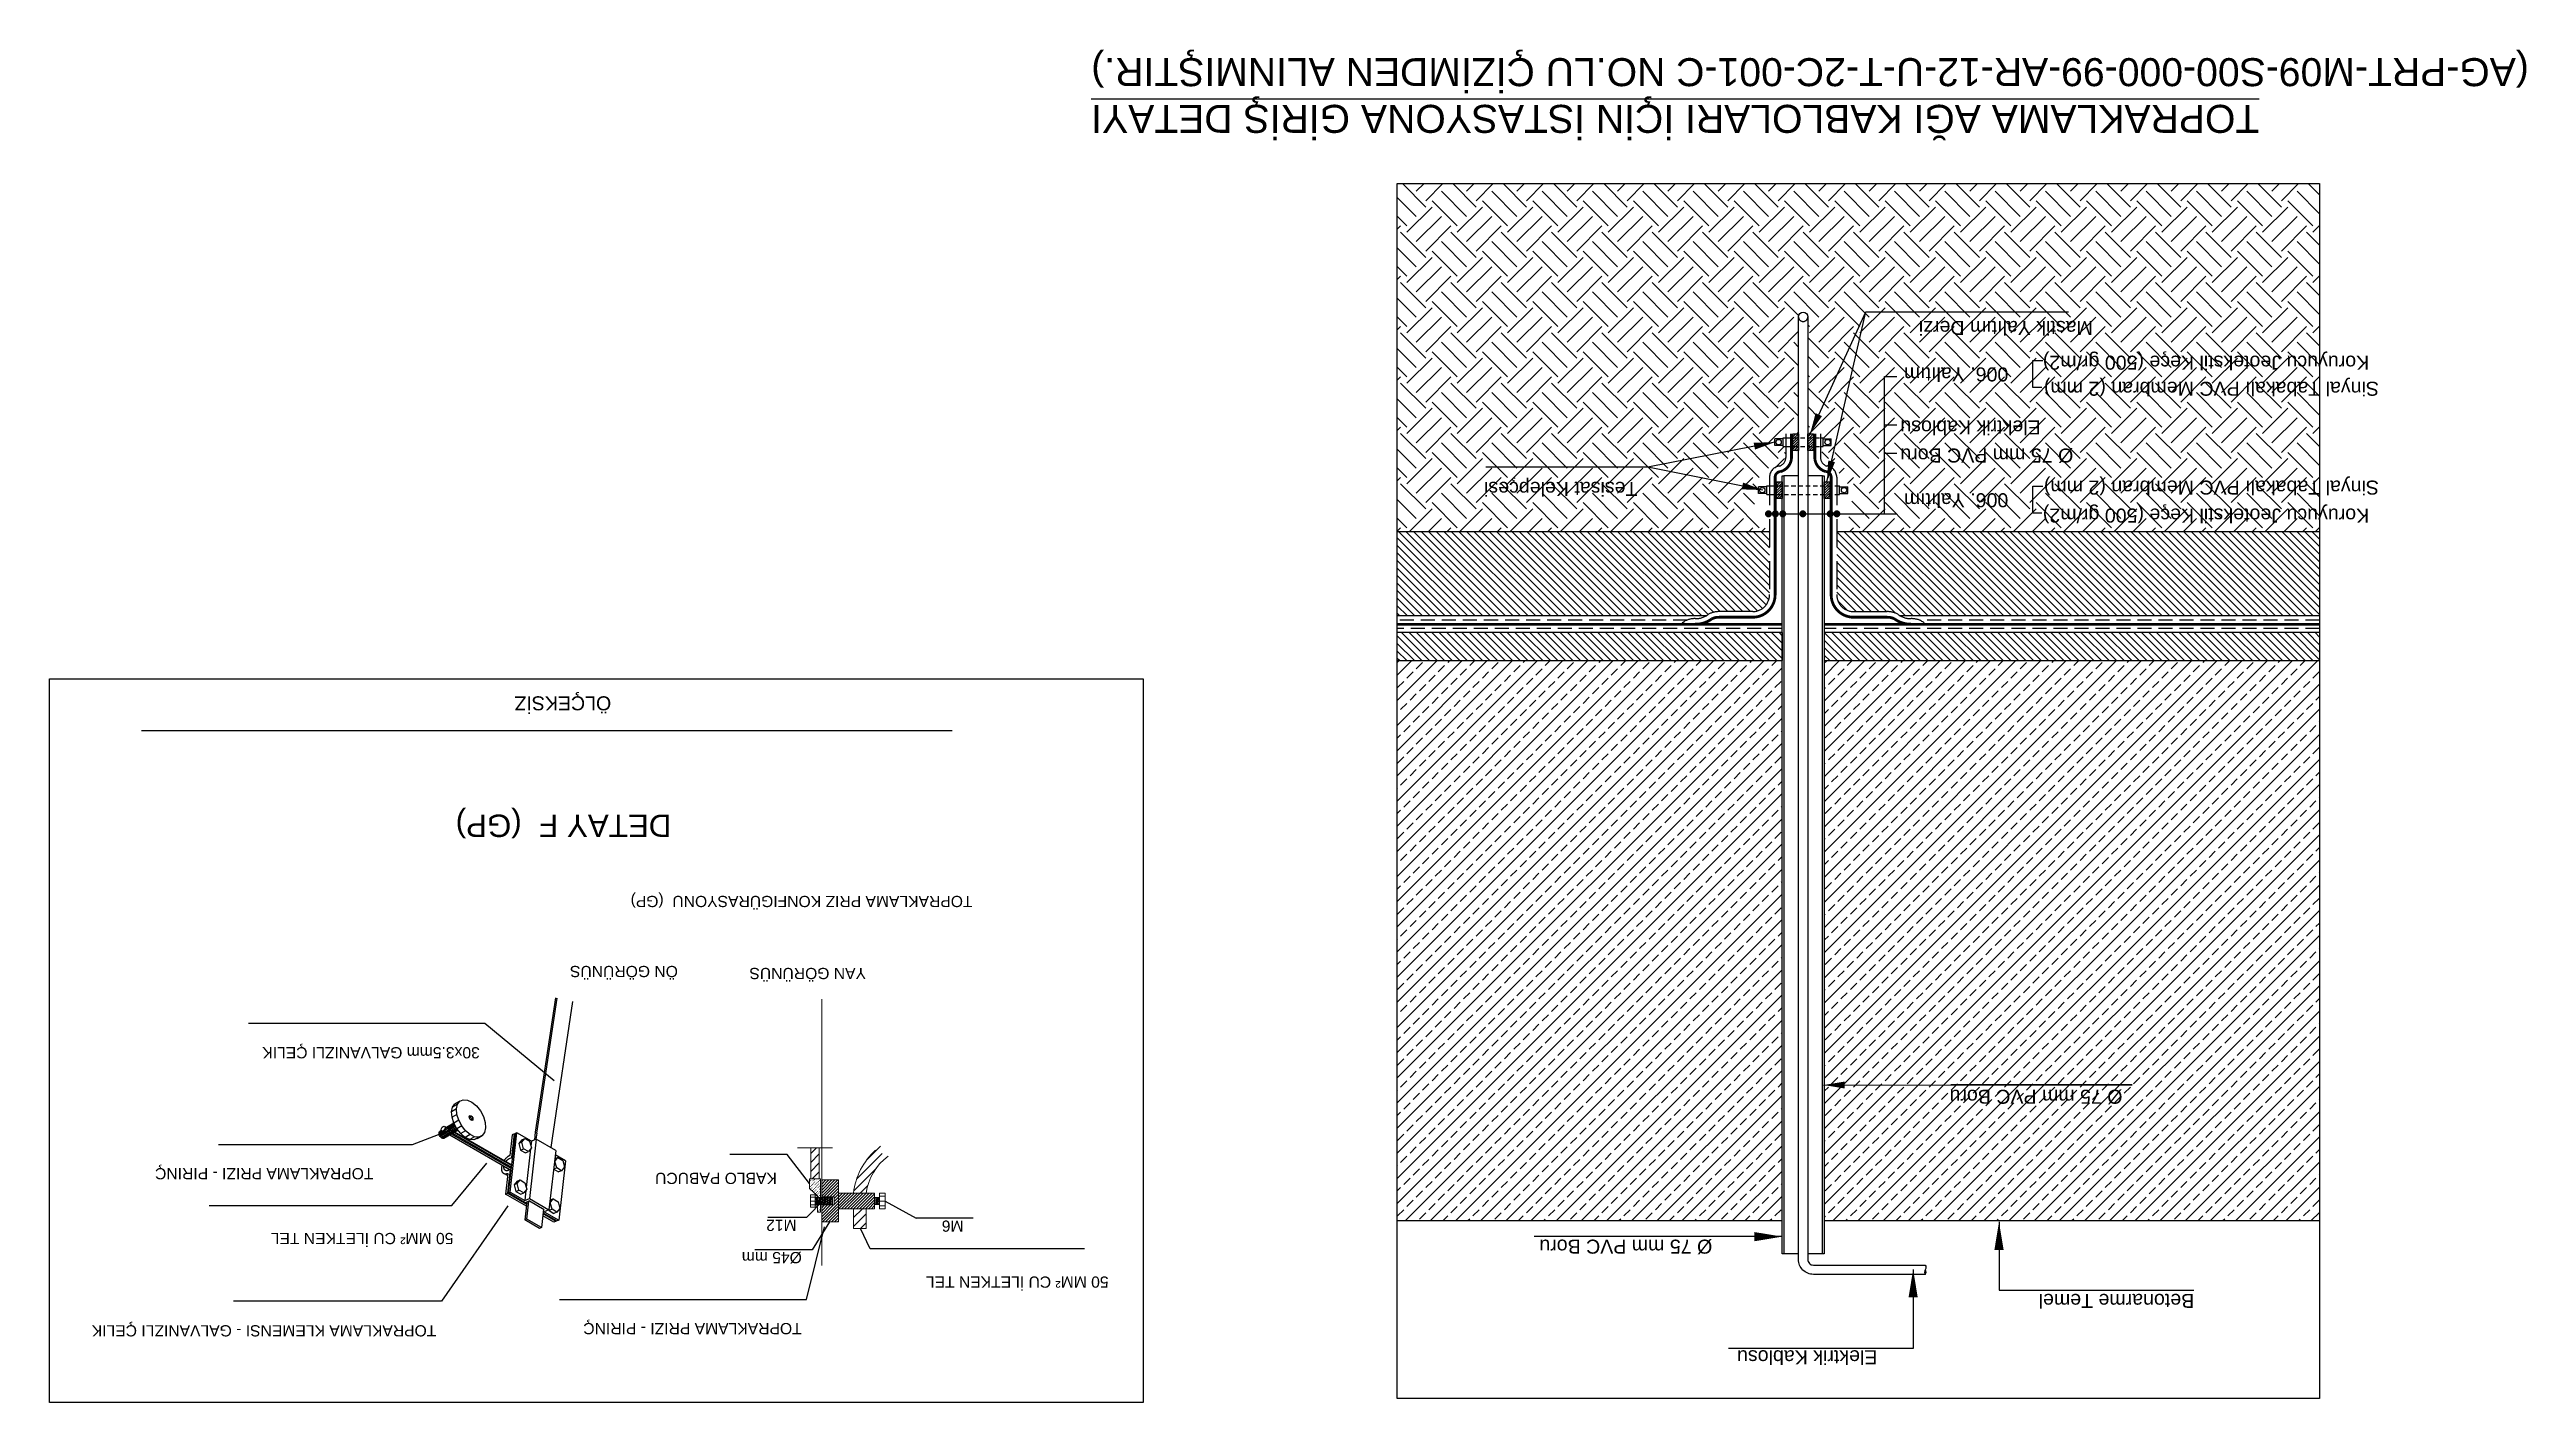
# Model space of a CAD drawing. Header units: metres. Extents: x 400413 to 400858, y 4543778 to 4544107.
# Drawn here: x 400770 to 400858.4, y 4544058.4 to 4544106.7 of the extents above; entities that cross this region are included whole.
import ezdxf
from ezdxf.enums import TextEntityAlignment as Align

# ---------------------------------------------------------------- set-up
doc = ezdxf.new("R2010")
doc.units = ezdxf.units.M
for name, pattern in [('CENTER', [2, 1.25, -0.25, 0.25, -0.25]), ('HIDDEN2', [4.7625, 3.175, -1.5875]), ('HIDDENX2', [0.75, 0.5, -0.25]), ('Yalıtım Detayı_rev2$0$HIDDEN2', [4.7625, 3.175, -1.5875])]:
    doc.linetypes.add(name, pattern=pattern)
for name, color, linetype, lineweight in [('BAG_HATILI', 3, 'Continuous', 25), ('Eje_CRT1', 1, 'CENTER', 0), ('Hatch', 3, 'Continuous', 20), ('HATCH1', 253, 'Continuous', 20), ('Lining Concrete', 4, 'Continuous', 20), ('TEMEL', 2, 'Continuous', 25)]:
    doc.layers.add(name, color=color, linetype=linetype, lineweight=lineweight)
for name, color, linetype in [('MIMARI', 2, 'Continuous'), ('PRT-EL-DSI-E-GND', 4, 'Continuous'), ('PRT-EL-E-GEN', 2, 'Continuous'), ('PRT-MI-a_elev_far', 251, 'Continuous'), ('PRT-MI-a_eqp_lighting', 1, 'Continuous'), ('PRT-MI-a_facade-hidden', 251, 'Yalıtım Detayı_rev2$0$HIDDEN2'), ('PRT-MI-a_facade_2', 3, 'Continuous'), ('PRT-MI-a_fin_geotextile', 251, 'HIDDENX2'), ('PRT-MI-a_fin_waterproofing-membran', 1, 'Yalıtım Detayı_rev2$0$HIDDEN2'), ('PRT-MI-a_str_concrete', 6, 'Continuous'), ('PRT-MI-a_str_concrete-lean', 3, 'Continuous'), ('PRT-MI-ah_hatch-black', 1, 'Continuous'), ('PRT-MI-ah_hatch-grey', 253, 'Continuous'), ('PRT-MI-at_annotation', 8, 'Continuous'), ('st_s_ölçü', 4, 'Continuous'), ('YP-EL-EL1', 2, 'Continuous'), ('YP-EL-topraklama', 1, 'Continuous')]:
    doc.layers.add(name, color=color, linetype=linetype)
doc.styles.add('BOLD', font='arial.ttf', dxfattribs={"width": 0.7, "height": 15})
doc.styles.add('PRT-5(2.5mm)', font='arial.ttf', dxfattribs={"height": 1.25})
doc.styles.add('PRT-50(2mm)', font='arial.ttf', dxfattribs={"height": 10})
doc.styles.add('PRT-Dims-text', font='arial.ttf')
doc.styles.add('ROMANS', font='arial.ttf', dxfattribs={"width": 0.7})
doc.styles.get("Standard").update_dxf_attribs({"font": 'simplex.shx'})
doc.styles.add('YP-TXT-0100-20', font='arial.ttf', dxfattribs={"height": 0.2})
doc.dimstyles.new('ISO-25', dxfattribs={"dimtxt": 2.5, "dimasz": 2.5, "dimexe": 1.25, "dimexo": 0.625, "dimtad": 1, "dimtxsty": 'Standard', "dimcen": 2.5, "dimadec": 0, "dimazin": 0, "dimtfac": 1, "dimtmove": 0, "dimatfit": 3, "dimfxl": 1, "dimarcsym": 0})
doc.dimstyles.new('PRT-5', dxfattribs={"dimscale": 5, "dimtxt": 0.25, "dimasz": 0.2, "dimexe": 0.15, "dimexo": 0.04, "dimgap": 0.05, "dimtad": 1, "dimdec": 1, "dimdsep": 46, "dimtxsty": 'PRT-Dims-text', "dimblk": 'OBLIQUE', "dimcen": 0, "dimdle": 0.15, "dimadec": 0, "dimazin": 0, "dimtfac": 1, "dimtdec": 1, "dimtix": 1, "dimtmove": 2, "dimatfit": 0, "dimfxl": 0.35, "dimfxlon": 1, "dimarcsym": 0})
doc.dimstyles.new('PRT-5-GRID', dxfattribs={"dimscale": 7.5, "dimtxt": 0.25, "dimasz": 0.2, "dimexe": 0.15, "dimexo": 0.04, "dimgap": 0.05, "dimtad": 1, "dimdec": 1, "dimdsep": 46, "dimtxsty": 'PRT-Dims-text', "dimblk": 'OBLIQUE', "dimcen": 0, "dimdle": 0.15, "dimadec": 0, "dimazin": 0, "dimtfac": 1, "dimtdec": 1, "dimtix": 1, "dimtmove": 2, "dimatfit": 0, "dimfxl": 0.35, "dimfxlon": 1, "dimarcsym": 0})
pattern_1 = [(260, (399519.891504, 4544066.32817), (0.0369302907, -0.0065118067), [])]

msp = doc.modelspace()

# ---------------------------------------------------------------- texts
at = {"layer": 'PRT-EL-DSI-E-GND', "color": 4, "linetype": 'Continuous', "style": 'BOLD'}
msp.add_text('DETAY F  (GP)', height=0.8, rotation=180, dxfattribs=at).set_placement((400788.357, 4544079.422, 0), align=Align.CENTER)
at = {"layer": 'PRT-EL-E-GEN', "ltscale": 0.5, "style": 'YP-TXT-0100-20'}
for s, p in [('TOPRAKLAMA PRIZ KONFIGÜRASYONU  (GP)', (400802.952, 4544076.52, 0)), ('ÖN GÖRÜNÜS', (400792.438, 4544074.02, 0)), ('YAN GÖRÜNÜS', (400799.151, 4544073.949, 8581.649)), ('30x3.5mm GALVANIZLI ÇELIK', (400785.371, 4544071.12, -55668.521)), ('TOPRAKLAMA PRIZI - PIRINÇ', (400781.574, 4544066.803, 0)), ('KABLO PABUCU', (400795.972, 4544066.636, 0)), ('50 MM² CU İLETKEN TEL', (400784.428, 4544064.489, 0)), ('M12', (400796.675, 4544064.959, 0)), ('M6', (400802.632, 4544064.932, 0)), ('%%C45 mm', (400796.861, 4544063.808, 0)), ('50 MM² CU İLETKEN TEL', (400807.807, 4544062.934, 0)), ('TOPRAKLAMA KLEMENSI - GALVANIZLI ÇELIK', (400783.818, 4544061.195, 0)), ('TOPRAKLAMA PRIZI - PIRINÇ', (400796.856, 4544061.273, -7410.991))]:
    msp.add_text(s, height=0.4, rotation=180, dxfattribs=at).set_placement(p)
at = {"layer": 'PRT-MI-at_annotation', "style": 'PRT-5(2.5mm)'}
for s, p in [('Koruyucu Jeotekstil Keçe (500 gr/m2)', (400852.792, 4544095.553)), ('Sinyal Tabakalı PVC Membran (2 mm)', (400853.139, 4544094.622)), ('Elektrik Kablosu', (400841.069, 4544093.239)), ('%%C 75 mm PVC Boru ', (400842.233, 4544092.239)), ('Sinyal Tabakalı PVC Membran (2 mm)', (400853.139, 4544091.095)), ('Koruyucu Jeotekstil Keçe (500 gr/m2)', (400852.792, 4544090.095))]:
    msp.add_text(s, height=0.5, rotation=180, dxfattribs=at).set_placement(p, align=Align.MIDDLE_LEFT)
at = {"layer": 'PRT-MI-at_annotation', "rotation": 180}
for s, insert, char_height, width, attachment_point, style in [('{\\LTOPRAKLAMA AĞI KABLOLARI İÇİN İSTASYONA GİRİŞ DETAYI} (AG-PRT-M09-S00-000-99-AR-12-U-T-2C-001-C NO.LU ÇİZİMDEN ALINMIŞTIR.)', (400807.188, 4544106.731), 1, 52.70006, 9, 'PRT-5(2.5mm)'), ('Mastik Yalıtım Derzi', (400836.721, 4544096.542), 0.5, 24.87724, 3, 'PRT-5(2.5mm)'), ('006. Yalıtım', (400839.914, 4544094.884), 0.5, 132.86896, 1, 'PRT-50(2mm)'), ('Tesisat Kelepçesi', (400826.68, 4544091.452), 0.5, 24.87724, 7, 'PRT-5(2.5mm)'), ('006. Yalıtım', (400839.914, 4544090.392), 0.5, 132.86896, 1, 'PRT-50(2mm)'), ('%%C 75 mm PVC Boru', (400843.988, 4544069.618), 0.5, 24.87724, 7, 'PRT-5(2.5mm)'), ('%%C 75 mm PVC Boru', (400823.179, 4544064.268), 0.5, 24.87724, 9, 'PRT-5(2.5mm)'), ('Betonarme Temel', (400840.997, 4544062.319), 0.5, 24.87724, 9, 'PRT-5(2.5mm)'), ('Elektrik Kablosu', (400830.234, 4544060.307), 0.5, 24.87724, 9, 'PRT-5(2.5mm)')]:
    msp.add_mtext(s, dxfattribs=dict(at, insert=insert, char_height=char_height, width=width, attachment_point=attachment_point, style=style))
at = {"layer": 'YP-EL-EL1', "color": 3, "style": 'ROMANS'}
msp.add_text('ÖLÇEKSİZ', height=0.5, rotation=180, dxfattribs=at).set_placement((400790.06, 4544083.644))

# ---------------------------------------------------------------- blocks, each defined once
blk = doc.blocks.new('TESISAT KELEPCESI')
at = {"linetype": 'HIDDEN2', "ltscale": 0.25}
for points in [[(-0.75, -13.95), (-0.75, -1.95)], [(0.75, -13.95), (0.75, -1.95)]]:
    blk.add_lwpolyline(points, dxfattribs=at)
at = {"layer": 'PRT-MI-a_facade_2'}
for p, q in [((-0.62, -1.45), (-0.62, 0)), ((0.62, 0), (-0.62, 0)), ((0.62, -1.45), (0.62, 0)), ((0.75, -1.45), (-0.75, -1.45)), ((0.75, -14.45), (-0.75, -14.45)), ((-0.62, -14.45), (-0.62, -15.9)), ((0.62, -15.9), (-0.62, -15.9)), ((0.62, -14.45), (0.62, -15.9))]:
    blk.add_line(p, q, dxfattribs=at)
for points in [[(-0.75, -1.95), (-0.75, -1.45)], [(0.75, -1.95), (0.75, -1.45)], [(-0.75, -14.45), (-0.75, -13.95)], [(0.75, -14.45), (0.75, -13.95)]]:
    blk.add_lwpolyline(points, dxfattribs=at)
for centre in [(0, -0.65), (0, -15.25)]:
    blk.add_circle(centre, 0.48, dxfattribs=at)
blk = doc.blocks.new('TESISAT KELEPCESI KUCUK')
at = {"linetype": 'HIDDEN2', "ltscale": 0.25}
for points in [[(-0.14, 8.1), (-0.14, 1.95)], [(1.37, 8.1), (1.37, 1.95)]]:
    blk.add_lwpolyline(points, dxfattribs=at)
at = {"layer": 'PRT-MI-a_facade_2'}
for p, q in [((0, 8.6), (0, 10.05)), ((0, 10.05), (1.23, 10.05)), ((1.23, 8.6), (1.23, 10.05)), ((-0.14, 8.6), (1.37, 8.6)), ((-0.14, 1.45), (1.37, 1.45)), ((0, 1.45), (0, 0)), ((0, 0), (1.23, 0)), ((1.23, 1.45), (1.23, 0))]:
    blk.add_line(p, q, dxfattribs=at)
for points in [[(-0.14, 8.6), (-0.14, 8.1)], [(1.37, 8.6), (1.37, 8.1)], [(-0.14, 1.95), (-0.14, 1.45)], [(1.37, 1.95), (1.37, 1.45)]]:
    blk.add_lwpolyline(points, dxfattribs=at)
for centre in [(0.62, 9.4), (0.62, 0.65)]:
    blk.add_circle(centre, 0.48, dxfattribs=at)
blk = doc.blocks.new('_Oblique')
at = {"layer": 'st_s_ölçü', "lineweight": -2}
blk.add_line((-0.5, -0.5), (0.5, 0.5), dxfattribs=at)
blk = doc.blocks.new('DOT')
at = {"color": 0, "linetype": 'ByBlock'}
blk.add_line((-0.5, 0), (-1, 0), dxfattribs=at)
at = {"color": 0, "linetype": 'ByBlock', "const_width": 0.5}
blk.add_lwpolyline([(-0.25, 0, 1), (0.25, 0, 1)], format="xyb", close=True, dxfattribs=at)

# ---------------------------------------------------------------- hatches: boundary and pattern name
at = {"layer": 'Hatch'}
h = msp.add_hatch(dxfattribs=at)
h.set_pattern_fill('ANSI31', color=256, scale=0.3, angle=215, style=0)
h.set_pattern_definition(pattern_1)
h.paths.add_polyline_path([(400799.456, 4544065.509), (400799.638, 4544065.509), (400799.638, 4544065.752), (400799.456, 4544065.752)])
at = {"layer": 'HATCH1'}
h = msp.add_hatch(dxfattribs=at)
h.set_pattern_fill('ACAD_ISO07W100', color=256, scale=0.015, angle=225, style=0)
h.set_pattern_definition([(225, (399519.8915, 4544066.32817), (0.0530330086, -0.0530330086), [0.0075, -0.045])])
h.paths.add_polyline_path([(400797.131, 4544066.077), (400797.418, 4544065.811), (400797.418, 4544065.752), (400797.527, 4544065.752), (400797.527, 4544066.077), (400797.527, 4544066.419), (400797.131, 4544066.419)])
h.paths.add_polyline_path([(400797.418, 4544065.225), (400797.527, 4544065.225), (400797.527, 4544065.509), (400797.485, 4544065.509), (400797.418, 4544065.442)])
h = msp.add_hatch(dxfattribs=at)
h.set_pattern_fill('ANSI31', color=256, scale=0.6, angle=180, style=0)
h.set_pattern_definition([(225, (399519.8915, 4544066.32817), (0.0530330086, -0.0530330086), [])])
h.paths.add_polyline_path([(400798.171, 4544065.35), (400799.456, 4544065.35), (400799.456, 4544065.911), (400798.171, 4544065.911)])
h.paths.add_polyline_path([(400797.571, 4544065.774), (400798.014, 4544065.774), (400798.014, 4544065.487), (400797.571, 4544065.487), (400797.571, 4544064.881), (400798.171, 4544064.881), (400798.171, 4544066.381), (400797.571, 4544066.381)])
h = msp.add_hatch(dxfattribs=at)
h.set_pattern_fill('ANSI31', color=256, scale=0.3, angle=215, style=0)
h.set_pattern_definition(pattern_1)
h.paths.add_polyline_path([(400797.571, 4544065.509), (400797.955, 4544065.509), (400797.955, 4544065.752), (400797.571, 4544065.752)])
h.paths.add_polyline_path([(400797.527, 4544065.552), (400797.571, 4544065.596), (400797.571, 4544065.752), (400797.527, 4544065.752)])
h.paths.add_polyline_path([(400797.418, 4544065.509), (400797.485, 4544065.509), (400797.527, 4544065.552), (400797.527, 4544065.752), (400797.418, 4544065.752)])
h.paths.add_polyline_path([(400797.334, 4544065.509), (400797.418, 4544065.509), (400797.418, 4544065.752), (400797.334, 4544065.752)])
h.paths.add_polyline_path([(400797.485, 4544065.509), (400797.527, 4544065.509), (400797.527, 4544065.552)], flags=17)
h.paths.add_polyline_path([(400797.527, 4544065.509), (400797.571, 4544065.509), (400797.571, 4544065.596), (400797.527, 4544065.552)])
at = {"layer": 'PRT-MI-ah_hatch-black', "ltscale": 2}
h = msp.add_hatch(dxfattribs=at)
h.set_pattern_fill('ANSI31', color=256, scale=0.02, angle=180)
h.set_pattern_definition([(225, (400832.37297, 4544092.78689), (0.0449013, -0.0449013), [])])
h.paths.add_polyline_path([(400832.228, 4544093.016), (400832.228, 4544092.416), (400832.428, 4544092.416), (400832.428, 4544093.016)])
h.paths.add_polyline_path([(400832.758, 4544093.016), (400832.758, 4544092.416), (400832.958, 4544092.416), (400832.958, 4544093.016)])
h.paths.add_polyline_path([(400833.543, 4544090.702), (400833.543, 4544091.302), (400833.343, 4544091.302), (400833.343, 4544090.702)])
h.paths.add_polyline_path([(400831.843, 4544090.702), (400831.843, 4544091.302), (400831.643, 4544091.302), (400831.643, 4544090.702)])
at = {"layer": 'PRT-MI-ah_hatch-grey', "ltscale": 2}
h = msp.add_hatch(dxfattribs=at)
h.set_pattern_fill('EARTH', color=256, scale=0.2, angle=225, style=0)
h.set_pattern_definition([(225, (402090.9533, 4543352.153), (-2e-16, -1.7960512), [1.27, -1.27]), (225, (402091.2901, 4543351.8162), (-2e-16, -1.7960512), [1.27, -1.27]), (225, (402091.6269, 4543351.4795), (-2e-16, -1.7960512), [1.27, -1.27]), (315, (402091.6269, 4543351.255), (1.7960512, -2e-16), [1.27, -1.27]), (315, (402091.2901, 4543350.9182), (1.7960512, -2e-16), [1.27, -1.27]), (315, (402090.9533, 4543350.5814), (1.7960512, -2e-16), [1.27, -1.27])])
edge = h.paths.add_edge_path()
edge.add_line((400818.109, 4544089.516), (400831.396, 4544089.516))
edge.add_arc((400832.195, 4544090.595), 1.343, 109.09227, 233.49736, ccw=False)
edge.add_arc((400831.641, 4544092.181), 0.337, 289.94926, 362.077)
edge.add_line((400831.978, 4544092.194), (400831.978, 4544092.565))
edge.add_line((400831.978, 4544092.565), (400831.878, 4544092.565))
edge.add_line((400831.878, 4544092.565), (400831.878, 4544092.593))
edge.add_line((400831.878, 4544092.593), (400831.587, 4544092.593))
edge.add_line((400831.587, 4544092.593), (400831.587, 4544092.839))
edge.add_line((400831.587, 4544092.839), (400831.878, 4544092.839))
edge.add_line((400831.878, 4544092.839), (400831.878, 4544092.867))
edge.add_line((400831.878, 4544092.867), (400831.978, 4544093.016))
edge.add_line((400831.978, 4544093.016), (400831.978, 4544092.867))
edge.add_line((400831.978, 4544092.867), (400831.978, 4544092.867))
edge.add_line((400831.978, 4544092.867), (400832.178, 4544092.867))
edge.add_line((400832.178, 4544092.867), (400832.178, 4544093.016))
edge.add_line((400832.178, 4544093.016), (400832.428, 4544093.016))
edge.add_line((400832.428, 4544093.016), (400832.428, 4544097.189))
edge.add_arc((400832.593, 4544097.189), 0.165, 0, 180, ccw=False)
edge.add_line((400832.758, 4544097.189), (400832.758, 4544093.016))
edge.add_line((400832.758, 4544093.016), (400833.008, 4544093.016))
edge.add_line((400833.008, 4544093.016), (400833.008, 4544092.867))
edge.add_line((400833.008, 4544092.867), (400833.208, 4544092.867))
edge.add_line((400833.208, 4544092.867), (400833.308, 4544092.867))
edge.add_line((400833.308, 4544092.867), (400833.598, 4544092.839))
edge.add_line((400833.598, 4544092.839), (400833.598, 4544092.593))
edge.add_line((400833.598, 4544092.593), (400833.308, 4544092.593))
edge.add_line((400833.308, 4544092.593), (400833.308, 4544092.565))
edge.add_line((400833.308, 4544092.565), (400833.208, 4544092.169))
edge.add_arc((400833.545, 4544092.181), 0.337, 182.077, 250.05074)
edge.add_arc((400832.991, 4544090.595), 1.343, 306.50264, 430.90773, ccw=False)
edge.add_line((400833.79, 4544089.516), (400851.022, 4544089.516))
edge.add_line((400851.022, 4544089.516), (400851.022, 4544101.943))
edge.add_line((400851.022, 4544101.943), (400818.109, 4544101.943))
edge.add_line((400818.109, 4544101.943), (400818.109, 4544089.516))
h = msp.add_hatch(dxfattribs=at)
h.set_pattern_fill('ANSI31', color=256, scale=0.06, angle=270, style=0)
h.set_pattern_definition([(315, (402090.95334, 4543350.153), (0.134703842, 0.134703842), [])])
edge = h.paths.add_edge_path()
edge.add_line((400818.109, 4544086.516), (400829.133, 4544086.516))
edge.add_arc((400828.754, 4544087.184), 0.769, 299.5869, 307.35426)
edge.add_arc((400829.581, 4544085.919), 0.747, 448.89159, 478.84179, ccw=False)
edge.add_line((400829.595, 4544086.666), (400829.973, 4544086.666))
edge.add_line((400829.973, 4544086.666), (400830.793, 4544086.666))
edge.add_arc((400830.793, 4544087.266), 0.6, 270, 360.66157)
edge.add_line((400831.393, 4544087.273), (400831.393, 4544089.465))
edge.add_arc((400831.794, 4544089.465), 0.401, 532.726, 540, ccw=False)
edge.add_line((400831.396, 4544089.516), (400818.109, 4544089.516))
edge.add_line((400818.109, 4544089.516), (400818.109, 4544086.516))
edge = h.paths.add_edge_path()
edge.add_line((400833.79, 4544089.516), (400851.022, 4544089.516))
edge.add_line((400851.022, 4544089.516), (400851.022, 4544086.516))
edge.add_line((400851.022, 4544086.516), (400836.732, 4544086.516))
edge.add_line((400836.732, 4544086.516), (400836.052, 4544086.516))
edge.add_line((400836.052, 4544086.516), (400835.966, 4544086.573))
edge.add_arc((400835.605, 4544085.919), 0.747, 421.15821, 451.10841)
edge.add_line((400835.591, 4544086.666), (400835.213, 4544086.666))
edge.add_line((400835.213, 4544086.666), (400834.393, 4544086.666))
edge.add_arc((400834.393, 4544087.266), 0.6, 180.66157, 270, ccw=False)
edge.add_line((400833.793, 4544087.259), (400833.793, 4544089.465))
edge.add_arc((400833.392, 4544089.465), 0.401, 360, 367.274)
h.paths.add_polyline_path([(400833.343, 4544084.916), (400851.022, 4544084.916), (400851.022, 4544085.916), (400833.343, 4544085.916)])
h.paths.add_polyline_path([(400818.109, 4544084.916), (400831.843, 4544084.916), (400831.843, 4544085.916), (400818.109, 4544085.916)])
h = msp.add_hatch(dxfattribs=at)
h.set_pattern_fill('ANSI33', color=256, scale=0.1, angle=180, style=0)
h.set_pattern_definition([(225, (402090.95334, 4543350.153), (0.4490128, -0.4490128), []), (225, (402090.5043, 4543350.153), (0.4490128, -0.4490128), [0.3175, -0.15875])])
h.paths.add_polyline_path([(400833.343, 4544064.916), (400851.022, 4544064.916), (400851.022, 4544084.916), (400833.343, 4544084.916)])
h.paths.add_polyline_path([(400818.109, 4544064.916), (400831.843, 4544064.916), (400831.843, 4544084.916), (400818.109, 4544084.916)])

# ---------------------------------------------------------------- linework, layer by layer
for p, q in [((400797.645, 4544065.671, 0), (400797.024, 4544065.045, 0)), ((400797.846, 4544064.881, 0), (400797.225, 4544063.882, 0))]:
    msp.add_line(p, q)
at = {"layer": 'BAG_HATILI'}
for p, q in [((400788.073, 4544072.879, 0), (400787.351, 4544068.084, 0)), ((400787.41, 4544068.049, 0), (400788.135, 4544072.865, 0)), ((400788.682, 4544072.747, 0), (400787.948, 4544067.871, 0)), ((400784.365, 4544068.817, 0), (400784.401, 4544068.979, 0)), ((400784.538, 4544068.917, 0), (400784.365, 4544068.817, 0)), ((400784.379, 4544068.621, 0), (400784.365, 4544068.817, 0)), ((400784.553, 4544068.721, 0), (400784.379, 4544068.621, 0)), ((400784.401, 4544068.979, 0), (400784.484, 4544069.092, 0)), ((400784.574, 4544069.079, 0), (400784.401, 4544068.979, 0)), ((400784.658, 4544069.192, 0), (400784.484, 4544069.092, 0)), ((400784.538, 4544068.917, 0), (400784.574, 4544069.079, 0)), ((400784.553, 4544068.721, 0), (400784.538, 4544068.917, 0)), ((400784.617, 4544068.512, 0), (400784.553, 4544068.721, 0)), ((400784.574, 4544069.079, 0), (400784.658, 4544069.192, 0)), ((400784.658, 4544069.192, 0), (400784.78, 4544069.245, 0)), ((400784.78, 4544069.245, 0), (400784.93, 4544069.232, 0)), ((400784.93, 4544069.232, 0), (400785.091, 4544069.156, 0)), ((400785.091, 4544069.156, 0), (400785.25, 4544069.022, 0)), ((400785.25, 4544069.022, 0), (400785.39, 4544068.846, 0)), ((400785.39, 4544068.846, 0), (400785.497, 4544068.642, 0)), ((400783.916, 4544068.047, 0), (400783.921, 4544068.081, 0)), ((400783.921, 4544068.007, 0), (400783.916, 4544068.047, 0)), ((400783.921, 4544068.081, 0), (400783.936, 4544068.106, 0)), ((400783.936, 4544067.965, 0), (400783.921, 4544068.007, 0)), ((400784.003, 4544068.145, 0), (400783.936, 4544068.106, 0)), ((400783.959, 4544067.925, 0), (400783.936, 4544067.965, 0)), ((400783.988, 4544067.891, 0), (400783.959, 4544067.925, 0)), ((400784.02, 4544067.867, 0), (400783.988, 4544067.891, 0)), ((400783.996, 4544068.169, 0), (400784.005, 4544068.215, 0)), ((400784.006, 4544068.135, 0), (400783.996, 4544068.169, 0)), ((400784.005, 4544068.215, 0), (400784.029, 4544068.259, 0)), ((400784.006, 4544068.135, 0), (400784.027, 4544068.123, 0)), ((400784.031, 4544068.122, 0), (400784.006, 4544068.135, 0)), ((400784.052, 4544067.854, 0), (400784.02, 4544067.867, 0)), ((400784.029, 4544068.259, 0), (400784.063, 4544068.291, 0)), ((400784.065, 4544068.132, 0), (400784.031, 4544068.122, 0)), ((400784.109, 4544068.076, 0), (400784.031, 4544068.122, 0)), ((400784.081, 4544067.855, 0), (400784.052, 4544067.854, 0)), ((400784.063, 4544068.291, 0), (400784.097, 4544068.301, 0)), ((400784.099, 4544068.163, 0), (400784.065, 4544068.132, 0)), ((400784.595, 4544068.152, 0), (400784.081, 4544067.855, 0)), ((400784.097, 4544068.301, 0), (400784.123, 4544068.287, 0)), ((400784.124, 4544068.208, 0), (400784.099, 4544068.163, 0)), ((400784.134, 4544068.062, 0), (400784.109, 4544068.076, 0)), ((400784.109, 4544068.076, 0), (400784.13, 4544068.064, 0)), ((400784.123, 4544068.287, 0), (400784.228, 4544068.227, 0)), ((400784.123, 4544068.287, 0), (400784.132, 4544068.253, 0)), ((400784.132, 4544068.253, 0), (400784.124, 4544068.208, 0)), ((400784.134, 4544068.281, 0), (400784.228, 4544068.227, 0)), ((400784.143, 4544068.057, 0), (400784.134, 4544068.062, 0)), ((400784.144, 4544068.059, 0), (400784.142, 4544068.057, 0)), ((400784.17, 4544068.071, 0), (400784.144, 4544068.059, 0)), ((400784.207, 4544068.098, 0), (400784.17, 4544068.071, 0)), ((400784.448, 4544068.402, 0), (400784.186, 4544068.251, 0)), ((400784.21, 4544068.099, 0), (400784.207, 4544068.098, 0)), ((400784.21, 4544068.099, 0), (400784.248, 4544068.136, 0)), ((400784.226, 4544068.228, 0), (400784.246, 4544068.216, 0)), ((400784.237, 4544068.221, 0), (400784.246, 4544068.217, 0)), ((400784.246, 4544068.217, 0), (400784.248, 4544068.212, 0)), ((400784.248, 4544068.212, 0), (400784.265, 4544068.177, 0)), ((400784.249, 4544068.142, 0), (400784.248, 4544068.137, 0)), ((400784.265, 4544068.177, 0), (400784.249, 4544068.142, 0)), ((400786.436, 4544066.744, 0), (400784.297, 4544067.979, 0)), ((400784.443, 4544068.412, 0), (400784.379, 4544068.621, 0)), ((400784.617, 4544068.512, 0), (400784.443, 4544068.412, 0)), ((400784.55, 4544068.209, 0), (400784.443, 4544068.412, 0)), ((400786.5, 4544066.924, 0), (400784.485, 4544068.088, 0)), ((400784.724, 4544068.309, 0), (400784.55, 4544068.209, 0)), ((400784.69, 4544068.032, 0), (400784.55, 4544068.209, 0)), ((400784.724, 4544068.309, 0), (400784.617, 4544068.512, 0)), ((400784.863, 4544068.132, 0), (400784.69, 4544068.032, 0)), ((400784.848, 4544067.898, 0), (400784.69, 4544068.032, 0)), ((400784.863, 4544068.132, 0), (400784.724, 4544068.309, 0)), ((400785.022, 4544067.998, 0), (400784.848, 4544067.898, 0)), ((400785.01, 4544067.822, 0), (400784.848, 4544067.898, 0)), ((400785.022, 4544067.998, 0), (400784.863, 4544068.132, 0)), ((400784.988, 4544068.63, 0), (400784.997, 4544068.664, 0)), ((400784.997, 4544068.584, 0), (400784.988, 4544068.63, 0)), ((400784.997, 4544068.664, 0), (400785.022, 4544068.679, 0)), ((400785.022, 4544068.54, 0), (400784.997, 4544068.584, 0)), ((400785.184, 4544067.922, 0), (400785.01, 4544067.822, 0)), ((400785.16, 4544067.809, 0), (400785.01, 4544067.822, 0)), ((400785.022, 4544068.679, 0), (400785.057, 4544068.67, 0)), ((400785.057, 4544068.51, 0), (400785.022, 4544068.54, 0)), ((400785.184, 4544067.922, 0), (400785.022, 4544067.998, 0)), ((400785.057, 4544068.67, 0), (400785.091, 4544068.639, 0)), ((400785.091, 4544068.5, 0), (400785.057, 4544068.51, 0)), ((400785.091, 4544068.639, 0), (400785.117, 4544068.595, 0)), ((400785.117, 4544068.515, 0), (400785.091, 4544068.5, 0)), ((400785.117, 4544068.595, 0), (400785.126, 4544068.55, 0)), ((400785.126, 4544068.55, 0), (400785.117, 4544068.515, 0)), ((400785.333, 4544067.909, 0), (400785.16, 4544067.809, 0)), ((400785.282, 4544067.862, 0), (400785.16, 4544067.809, 0)), ((400785.333, 4544067.909, 0), (400785.184, 4544067.922, 0)), ((400785.282, 4544067.862, 0), (400785.456, 4544067.962, 0)), ((400785.456, 4544067.962, 0), (400785.333, 4544067.909, 0)), ((400785.539, 4544068.075, 0), (400785.456, 4544067.962, 0)), ((400785.497, 4544068.642, 0), (400785.561, 4544068.433, 0)), ((400785.575, 4544068.237, 0), (400785.539, 4544068.075, 0)), ((400785.561, 4544068.433, 0), (400785.575, 4544068.237, 0)), ((400786.627, 4544068.035, 0), (400786.386, 4544065.915, 0)), ((400786.524, 4544067.993, 0), (400786.439, 4544067.251, 0)), ((400786.454, 4544065.944, 0), (400786.695, 4544068.064, 0)), ((400786.513, 4544067.18, 0), (400786.609, 4544068.028, 0)), ((400786.609, 4544068.028, 0), (400786.524, 4544067.993, 0)), ((400786.625, 4544068.019, 0), (400786.609, 4544068.028, 0)), ((400786.695, 4544068.064, 0), (400786.627, 4544068.035, 0)), ((400787.215, 4544067.764, 0), (400786.695, 4544068.064, 0)), ((400787.387, 4544067.835, 0), (400787.145, 4544065.715, 0)), ((400787.387, 4544067.835, 0), (400787.215, 4544067.764, 0)), ((400787.351, 4544068.084, 0), (400787.318, 4544067.807, 0)), ((400787.387, 4544067.835, 0), (400787.412, 4544068.048, 0)), ((400788.079, 4544067.435, 0), (400787.387, 4544067.835, 0)), ((400787.948, 4544067.871, 0), (400787.908, 4544067.534, 0)), ((400786.247, 4544067.082, 0), (400786.245, 4544067.08, 0)), ((400786.258, 4544067.098, 0), (400786.247, 4544067.082, 0)), ((400786.269, 4544067.113, 0), (400786.258, 4544067.098, 0)), ((400786.281, 4544067.127, 0), (400786.269, 4544067.113, 0)), ((400786.293, 4544067.141, 0), (400786.281, 4544067.127, 0)), ((400786.306, 4544067.155, 0), (400786.293, 4544067.141, 0)), ((400786.319, 4544067.168, 0), (400786.306, 4544067.155, 0)), ((400786.307, 4544067.044, 0), (400786.314, 4544067.053, 0)), ((400786.314, 4544067.053, 0), (400786.322, 4544067.062, 0)), ((400786.332, 4544067.18, 0), (400786.319, 4544067.168, 0)), ((400786.322, 4544067.062, 0), (400786.33, 4544067.072, 0)), ((400786.33, 4544067.072, 0), (400786.338, 4544067.081, 0)), ((400786.345, 4544067.191, 0), (400786.332, 4544067.18, 0)), ((400786.338, 4544067.081, 0), (400786.347, 4544067.089, 0)), ((400786.358, 4544067.202, 0), (400786.345, 4544067.191, 0)), ((400786.347, 4544067.089, 0), (400786.355, 4544067.097, 0)), ((400786.355, 4544067.097, 0), (400786.364, 4544067.105, 0)), ((400786.371, 4544067.212, 0), (400786.358, 4544067.202, 0)), ((400786.364, 4544067.105, 0), (400786.373, 4544067.112, 0)), ((400786.385, 4544067.222, 0), (400786.371, 4544067.212, 0)), ((400786.373, 4544067.112, 0), (400786.382, 4544067.119, 0)), ((400786.382, 4544067.119, 0), (400786.391, 4544067.125, 0)), ((400786.399, 4544067.23, 0), (400786.385, 4544067.222, 0)), ((400786.391, 4544067.125, 0), (400786.4, 4544067.131, 0)), ((400786.412, 4544067.238, 0), (400786.399, 4544067.23, 0)), ((400786.4, 4544067.131, 0), (400786.409, 4544067.136, 0)), ((400786.409, 4544067.136, 0), (400786.418, 4544067.141, 0)), ((400786.426, 4544067.245, 0), (400786.412, 4544067.238, 0)), ((400786.418, 4544067.141, 0), (400786.427, 4544067.145, 0)), ((400786.439, 4544067.251, 0), (400786.426, 4544067.245, 0)), ((400786.427, 4544067.145, 0), (400786.513, 4544067.18, 0)), ((400786.528, 4544067.171, 0), (400786.513, 4544067.18, 0)), ((400787.184, 4544067.489, 0), (400787.027, 4544066.115, 0)), ((400787.215, 4544067.764, 0), (400787.195, 4544067.592, 0)), ((400788.079, 4544067.435, 0), (400787.838, 4544065.315, 0)), ((400788.428, 4544067.064, 0), (400788.061, 4544067.275, 0)), ((400788.428, 4544067.064, 0), (400788.187, 4544064.944, 0)), ((400786.144, 4544066.809, 0), (400786.143, 4544066.793, 0)), ((400786.143, 4544066.793, 0), (400786.143, 4544066.777, 0)), ((400786.143, 4544066.777, 0), (400786.144, 4544066.762, 0)), ((400786.146, 4544066.826, 0), (400786.144, 4544066.809, 0)), ((400786.144, 4544066.762, 0), (400786.145, 4544066.747, 0)), ((400786.145, 4544066.747, 0), (400786.147, 4544066.733, 0)), ((400786.148, 4544066.843, 0), (400786.146, 4544066.826, 0)), ((400786.147, 4544066.733, 0), (400786.15, 4544066.719, 0)), ((400786.151, 4544066.86, 0), (400786.148, 4544066.843, 0)), ((400786.15, 4544066.719, 0), (400786.153, 4544066.706, 0)), ((400786.155, 4544066.877, 0), (400786.151, 4544066.86, 0)), ((400786.153, 4544066.706, 0), (400786.157, 4544066.693, 0)), ((400786.159, 4544066.894, 0), (400786.155, 4544066.877, 0)), ((400786.157, 4544066.693, 0), (400786.162, 4544066.681, 0)), ((400786.161, 4544066.903, 0), (400786.159, 4544066.894, 0)), ((400786.162, 4544066.681, 0), (400786.168, 4544066.67, 0)), ((400786.168, 4544066.67, 0), (400786.174, 4544066.659, 0)), ((400786.174, 4544066.659, 0), (400786.18, 4544066.65, 0)), ((400786.18, 4544066.65, 0), (400786.188, 4544066.641, 0)), ((400786.188, 4544066.641, 0), (400786.196, 4544066.632, 0)), ((400786.196, 4544066.632, 0), (400786.204, 4544066.625, 0)), ((400786.204, 4544066.625, 0), (400786.213, 4544066.618, 0)), ((400786.213, 4544066.618, 0), (400786.223, 4544066.613, 0)), ((400786.358, 4544066.535, 0), (400786.223, 4544066.613, 0)), ((400786.223, 4544066.613, 0), (400786.233, 4544066.608, 0)), ((400786.23, 4544066.84, 0), (400786.231, 4544066.85, 0)), ((400786.23, 4544066.829, 0), (400786.23, 4544066.84, 0)), ((400786.23, 4544066.819, 0), (400786.23, 4544066.829, 0)), ((400786.231, 4544066.809, 0), (400786.23, 4544066.819, 0)), ((400786.231, 4544066.85, 0), (400786.232, 4544066.861, 0)), ((400786.233, 4544066.799, 0), (400786.231, 4544066.809, 0)), ((400786.232, 4544066.861, 0), (400786.232, 4544066.863, 0)), ((400786.435, 4544066.744, 0), (400786.232, 4544066.861, 0)), ((400786.234, 4544066.79, 0), (400786.233, 4544066.799, 0)), ((400786.233, 4544066.608, 0), (400786.243, 4544066.604, 0)), ((400786.237, 4544066.781, 0), (400786.234, 4544066.79, 0)), ((400786.239, 4544066.773, 0), (400786.237, 4544066.781, 0)), ((400786.243, 4544066.765, 0), (400786.239, 4544066.773, 0)), ((400786.246, 4544066.758, 0), (400786.243, 4544066.765, 0)), ((400786.243, 4544066.604, 0), (400786.254, 4544066.601, 0)), ((400786.25, 4544066.75, 0), (400786.246, 4544066.758, 0)), ((400786.255, 4544066.744, 0), (400786.25, 4544066.75, 0)), ((400786.254, 4544066.601, 0), (400786.265, 4544066.599, 0)), ((400786.26, 4544066.738, 0), (400786.255, 4544066.744, 0)), ((400786.265, 4544066.732, 0), (400786.26, 4544066.738, 0)), ((400786.27, 4544066.727, 0), (400786.265, 4544066.732, 0)), ((400786.265, 4544066.599, 0), (400786.277, 4544066.598, 0)), ((400786.276, 4544066.723, 0), (400786.27, 4544066.727, 0)), ((400786.283, 4544066.719, 0), (400786.276, 4544066.723, 0)), ((400786.277, 4544066.598, 0), (400786.289, 4544066.597, 0)), ((400786.29, 4544066.716, 0), (400786.283, 4544066.719, 0)), ((400786.367, 4544066.615, 0), (400786.283, 4544065.873, 0)), ((400786.289, 4544066.597, 0), (400786.302, 4544066.598, 0)), ((400786.297, 4544066.713, 0), (400786.29, 4544066.716, 0)), ((400786.304, 4544066.711, 0), (400786.297, 4544066.713, 0)), ((400786.302, 4544066.598, 0), (400786.314, 4544066.599, 0)), ((400786.311, 4544066.71, 0), (400786.304, 4544066.711, 0)), ((400786.319, 4544066.709, 0), (400786.311, 4544066.71, 0)), ((400786.314, 4544066.599, 0), (400786.327, 4544066.602, 0)), ((400786.327, 4544066.709, 0), (400786.319, 4544066.709, 0)), ((400786.335, 4544066.709, 0), (400786.327, 4544066.709, 0)), ((400786.327, 4544066.602, 0), (400786.34, 4544066.605, 0)), ((400786.344, 4544066.711, 0), (400786.335, 4544066.709, 0)), ((400786.34, 4544066.605, 0), (400786.354, 4544066.61, 0)), ((400786.353, 4544066.712, 0), (400786.344, 4544066.711, 0)), ((400786.361, 4544066.714, 0), (400786.353, 4544066.712, 0)), ((400786.354, 4544066.61, 0), (400786.367, 4544066.615, 0)), ((400786.37, 4544066.717, 0), (400786.361, 4544066.714, 0)), ((400786.368, 4544065.908, 0), (400786.465, 4544066.756, 0)), ((400786.379, 4544066.721, 0), (400786.37, 4544066.717, 0)), ((400786.465, 4544066.756, 0), (400786.379, 4544066.721, 0)), ((400786.48, 4544066.747, 0), (400786.465, 4544066.756, 0)), ((400786.283, 4544065.873, 0), (400786.368, 4544065.908, 0)), ((400787.036, 4544065.438, 0), (400786.283, 4544065.873, 0)), ((400786.368, 4544065.908, 0), (400787.045, 4544065.517, 0)), ((400786.386, 4544065.915, 0), (400786.454, 4544065.944, 0)), ((400786.992, 4544065.565, 0), (400786.386, 4544065.915, 0)), ((400786.454, 4544065.944, 0), (400786.974, 4544065.644, 0)), ((400787.016, 4544066.011, 0), (400786.974, 4544065.644, 0)), ((400786.974, 4544065.644, 0), (400787.145, 4544065.715, 0)), ((400787.054, 4544065.591, 0), (400786.978, 4544064.953, 0)), ((400787.146, 4544065.629, 0), (400786.992, 4544065.565, 0)), ((400787.047, 4544064.981, 0), (400787.123, 4544065.62, 0)), ((400787.145, 4544065.715, 0), (400787.838, 4544065.315, 0)), ((400787.146, 4544065.629, 0), (400787.666, 4544065.329, 0)), ((400787.646, 4544065.341, 0), (400787.568, 4544064.681, 0)), ((400787.627, 4544065.181, 0), (400788.101, 4544064.908, 0)), ((400788.118, 4544064.915, 0), (400787.629, 4544065.197, 0)), ((400787.644, 4544065.32, 0), (400787.666, 4544065.329, 0)), ((400787.838, 4544065.315, 0), (400787.667, 4544065.244, 0)), ((400787.667, 4544065.244, 0), (400788.187, 4544064.944, 0)), ((400787.047, 4544064.981, 0), (400786.978, 4544064.953, 0)), ((400787.499, 4544064.652, 0), (400786.978, 4544064.953, 0)), ((400787.567, 4544064.681, 0), (400787.047, 4544064.981, 0)), ((400787.568, 4544064.681, 0), (400787.499, 4544064.652, 0)), ((400788.015, 4544064.872, 0), (400787.618, 4544065.102, 0)), ((400788.101, 4544064.908, 0), (400788.015, 4544064.872, 0)), ((400788.103, 4544064.924, 0), (400788.101, 4544064.908, 0)), ((400788.187, 4544064.944, 0), (400788.118, 4544064.915, 0))]:
    msp.add_line(p, q, dxfattribs=at)
at = {"layer": 'BAG_HATILI', "color": 1}
for p, q in [((400784.038, 4544068.118, 0), (400783.916, 4544068.047, 0)), ((400784.01, 4544068.133, 0), (400783.921, 4544068.081, 0)), ((400784.075, 4544068.096, 0), (400783.921, 4544068.007, 0)), ((400784.119, 4544068.071, 0), (400783.936, 4544067.965, 0)), ((400784.527, 4544068.253, 0), (400783.959, 4544067.925, 0)), ((400784.547, 4544068.214, 0), (400783.988, 4544067.891, 0)), ((400784.57, 4544068.184, 0), (400784.02, 4544067.867, 0)), ((400784.586, 4544068.163, 0), (400784.052, 4544067.854, 0)), ((400784.065, 4544068.132, 0), (400784.17, 4544068.071, 0)), ((400784.099, 4544068.163, 0), (400784.211, 4544068.1, 0)), ((400784.124, 4544068.208, 0), (400784.248, 4544068.137, 0)), ((400784.132, 4544068.253, 0), (400784.259, 4544068.188, 0)), ((400784.455, 4544068.389, 0), (400784.201, 4544068.243, 0)), ((400784.468, 4544068.366, 0), (400784.228, 4544068.227, 0)), ((400784.505, 4544068.294, 0), (400784.252, 4544068.147, 0)), ((400784.485, 4544068.333, 0), (400784.254, 4544068.199, 0)), ((400786.484, 4544066.785, 0), (400784.356, 4544068.014, 0)), ((400786.491, 4544066.839, 0), (400784.407, 4544068.043, 0)), ((400786.496, 4544066.89, 0), (400784.454, 4544068.07, 0)), ((400784.988, 4544068.63, 0), (400785.057, 4544068.67, 0)), ((400785.091, 4544068.639, 0), (400784.997, 4544068.584, 0)), ((400785.022, 4544068.54, 0), (400785.117, 4544068.595, 0)), ((400785.057, 4544068.51, 0), (400785.126, 4544068.55, 0))]:
    msp.add_line(p, q, dxfattribs=at)
at = {"layer": 'Eje_CRT1'}
msp.add_line((400796.705, 4544067.531, 0), (400798.044, 4544067.531, 0), dxfattribs=at)
at = {"layer": 'Hatch'}
for p, q in [((400797.178, 4544066.419, 0), (400797.178, 4544067.531, 0)), ((400797.48, 4544066.419, 0), (400797.48, 4544067.531, 0)), ((400797.131, 4544066.24, 0), (400797.131, 4544066.419, 0)), ((400797.131, 4544066.077, 0), (400797.418, 4544065.811, 0)), ((400797.171, 4544065.625, 0), (400797.334, 4544065.625, 0)), ((400797.183, 4544065.763, 0), (400797.334, 4544065.763, 0)), ((400797.183, 4544065.487, 0), (400797.334, 4544065.487, 0)), ((400798.709, 4544065.35, 0), (400798.709, 4544064.642, 0)), ((400799.159, 4544065.35, 0), (400799.159, 4544064.642, 0)), ((400799.826, 4544065.795, 0), (400799.638, 4544065.795, 0)), ((400799.841, 4544065.623, 0), (400799.638, 4544065.623, 0)), ((400799.826, 4544065.451, 0), (400799.638, 4544065.451, 0)), ((400798.709, 4544064.642, 0), (400799.159, 4544064.642, 0))]:
    msp.add_line(p, q, dxfattribs=at)
at = {"layer": 'Hatch', "ltscale": 0.003}
for p, q in [((400797.571, 4544065.774, 0), (400798.014, 4544065.774, 0)), ((400797.571, 4544065.487, 0), (400798.014, 4544065.487, 0)), ((400798.014, 4544065.487, 0), (400798.014, 4544065.774, 0))]:
    msp.add_line(p, q, dxfattribs=at)
at = {"layer": 'Hatch', "elevation": 0}
for points in [[(400797.131, 4544066.077), (400797.131, 4544066.419), (400797.527, 4544066.419), (400797.527, 4544066.077)], [(400797.527, 4544066.077), (400797.527, 4544065.225), (400797.418, 4544065.225), (400797.418, 4544065.811)], [(400798.171, 4544065.35), (400798.171, 4544066.381), (400797.571, 4544066.381), (400797.571, 4544064.881), (400798.171, 4544064.881), (400798.171, 4544065.35)], [(400797.171, 4544065.475), (400797.171, 4544065.408), (400797.334, 4544065.408), (400797.334, 4544065.853), (400797.171, 4544065.853), (400797.171, 4544065.774)], [(400797.171, 4544065.751), (400797.171, 4544065.499)], [(400798.171, 4544065.911), (400799.456, 4544065.911), (400799.456, 4544065.35), (400798.171, 4544065.35)], [(400799.841, 4544065.437), (400799.841, 4544065.353), (400799.638, 4544065.353), (400799.638, 4544065.909), (400799.841, 4544065.909), (400799.841, 4544065.81)], [(400799.841, 4544065.781), (400799.841, 4544065.466)]]:
    msp.add_lwpolyline(points, dxfattribs=at)
for points in [[(400797.418, 4544065.45), (400797.334, 4544065.45), (400797.334, 4544065.807), (400797.418, 4544065.807)], [(400797.334, 4544065.509), (400797.955, 4544065.509), (400797.955, 4544065.752), (400797.334, 4544065.752)], [(400799.638, 4544065.509), (400799.456, 4544065.509), (400799.456, 4544065.752), (400799.638, 4544065.752)]]:
    msp.add_lwpolyline(points, close=True, dxfattribs=at)
at = {"layer": 'Hatch'}
for centre, radius, start, end in [((400801.14, 4544065.623, 0), 2.453, 132.12958, 173.24985), ((400801.14, 4544065.623, 0), 2.003, 126.80769, 171.72333), ((400797.183, 4544065.774, 0), 0.0118, 180, 270), ((400797.183, 4544065.751, 0), 0.0118, 90, 180), ((400797.183, 4544065.499, 0), 0.0118, 180, 270), ((400797.183, 4544065.475, 0), 0.0118, 90, 180), ((400799.826, 4544065.81, 0), 0.0147, 270, 0), ((400799.826, 4544065.781, 0), 0.0147, 0, 90), ((400799.826, 4544065.466, 0), 0.0147, 270, 0), ((400799.826, 4544065.437, 0), 0.0147, 0, 90)]:
    msp.add_arc(centre, radius, start, end, dxfattribs=at)
at = {"layer": 'HATCH1'}
for p, q in [((400797.387, 4544067.531, 0), (400797.178, 4544067.322, 0)), ((400797.48, 4544067.306, 0), (400797.178, 4544067.004, 0)), ((400797.48, 4544066.988, 0), (400797.178, 4544066.686, 0)), ((400799.73, 4544067.329, 0), (400798.821, 4544066.419, 0)), ((400799.666, 4544067.583, 0), (400799.18, 4544067.097, 0)), ((400797.48, 4544066.67, 0), (400797.229, 4544066.419, 0)), ((400799.522, 4544066.802, 0), (400798.717, 4544065.997, 0)), ((400799.217, 4544066.179, 0), (400798.949, 4544065.911, 0)), ((400799.024, 4544065.35, 0), (400798.709, 4544065.035, 0)), ((400799.159, 4544065.166, 0), (400798.709, 4544064.716, 0)), ((400799.159, 4544064.848, 0), (400798.953, 4544064.642, 0))]:
    msp.add_line(p, q, dxfattribs=at)
at = {"layer": 'Lining Concrete', "color": 2}
msp.add_line((400797.571, 4544063.328, 0), (400797.571, 4544072.833, 0), dxfattribs=at)
at = {"layer": 'MIMARI'}
for points in [[(400851.022, 4544058.576), (400818.109, 4544058.576), (400818.109, 4544101.943), (400851.022, 4544101.943)], [(400809.039, 4544058.437), (400770.016, 4544058.437), (400770.016, 4544084.269), (400809.039, 4544084.269)]]:
    msp.add_lwpolyline(points, close=True, dxfattribs=at)
at = {"layer": 'PRT-EL-E-GEN', "ltscale": 0.5}
for p, q in [((400777.115, 4544071.98, -55668.521), (400785.55, 4544071.98, -55668.521)), ((400785.55, 4544071.98, -55668.521), (400788.024, 4544069.93, -55668.521)), ((400776.044, 4544067.643, 0), (400782.967, 4544067.643, -55668.521)), ((400796.333, 4544067.294, 0), (400794.298, 4544067.294, -1527.681)), ((400797.131, 4544066.248, 0), (400796.333, 4544067.294, 0)), ((400799.841, 4544065.623, 0), (400800.945, 4544065.019, 0)), ((400797.024, 4544065.045, 0), (400795.646, 4544065.045, 0)), ((400802.981, 4544065.019, 0), (400800.945, 4544065.019, 0)), ((400797.225, 4544063.882, 0), (400795.189, 4544063.882, 0)), ((400788.218, 4544062.113, 0), (400797.033, 4544062.113, -55668.521))]:
    msp.add_line(p, q, dxfattribs=at)
for points, elevation in [([(400782.967, 4544067.643), (400783.9, 4544068.003)], -55668.521), ([(400775.707, 4544065.47), (400784.373, 4544065.47), (400785.619, 4544066.978)], 0), ([(400786.372, 4544065.461), (400783.998, 4544062.055), (400776.58, 4544062.055)], 0), ([(400797.033, 4544062.113), (400797.674, 4544064.703)], -55668.521), ([(400806.943, 4544063.915), (400799.3, 4544063.915), (400798.953, 4544064.642)], 0)]:
    msp.add_lwpolyline(points, dxfattribs=dict(at, elevation=elevation))
at = {"layer": 'PRT-MI-a_eqp_lighting'}
msp.add_lwpolyline([(400836.952, 4544063.01), (400832.958, 4544063.01, -0.414214), (400832.428, 4544063.54), (400832.428, 4544097.189, -1), (400832.758, 4544097.189), (400832.758, 4544063.54, 0.414214), (400832.958, 4544063.34), (400836.948, 4544063.34, -0.315006), (400836.95, 4544063.175, 0.314968), (400836.952, 4544063.01, 0.314968), (400836.95, 4544063.175)], format="xyb", dxfattribs=at)
for points in [[(400831.903, 4544091.516), (400831.903, 4544063.74), (400831.843, 4544063.74), (400831.843, 4544091.516)], [(400833.283, 4544063.74), (400833.283, 4544091.516), (400833.343, 4544091.516), (400833.343, 4544063.74)]]:
    msp.add_lwpolyline(points, close=True, dxfattribs=at)
at = {"layer": 'PRT-MI-a_facade-hidden'}
for points in [[(400832.428, 4544091.516), (400831.903, 4544091.516)], [(400833.283, 4544091.516), (400832.758, 4544091.516)], [(400832.428, 4544063.74), (400831.903, 4544063.74)], [(400833.283, 4544063.74), (400832.758, 4544063.74)]]:
    msp.add_lwpolyline(points, dxfattribs=at)
msp.add_arc((400832.593, 4544097.189), 0.165, 180, 0, dxfattribs=at)
at = {"layer": 'PRT-MI-a_fin_geotextile', "ltscale": 2}
for points in [[(400831.978, 4544093.016), (400831.978, 4544092.169, -0.305605), (400831.756, 4544091.864, 0.385934), (400831.393, 4544091.466), (400831.393, 4544087.273, -0.4176), (400830.793, 4544086.666), (400829.973, 4544086.666), (400829.595, 4544086.666, 0.131431), (400829.22, 4544086.573, -0.169911), (400828.737, 4544086.416, 0.131431), (400828.362, 4544086.323, -0.033875), (400828.276, 4544086.266, -0.016689)], [(400833.208, 4544093.016), (400833.208, 4544092.169, 0.305605), (400833.43, 4544091.864, -0.385934), (400833.793, 4544091.466), (400833.793, 4544087.273, 0.4176), (400834.393, 4544086.666), (400835.213, 4544086.666), (400835.591, 4544086.666, -0.131431), (400835.966, 4544086.573, 0.169911), (400836.448, 4544086.416)]]:
    msp.add_lwpolyline(points, format="xyb", dxfattribs=at)
at = {"layer": 'PRT-MI-a_fin_geotextile'}
for points in [[(400828.454, 4544086.366), (400818.109, 4544086.366)], [(400831.843, 4544086.066), (400818.109, 4544086.066)], [(400851.022, 4544086.066), (400833.343, 4544086.066)], [(400851.022, 4544086.366), (400836.732, 4544086.366)]]:
    msp.add_lwpolyline(points, dxfattribs=at)
at = {"layer": 'PRT-MI-a_fin_geotextile', "ltscale": 2}
msp.add_arc((400836.463, 4544085.669), 0.747, 53.0533, 91.10841, dxfattribs=at)
at = {"layer": 'PRT-MI-a_fin_waterproofing-membran', "const_width": 0.1, "flags": 128}
for points in [[(400832.178, 4544093.016), (400832.178, 4544092.166, -0.324363), (400831.793, 4544091.666), (400831.793, 4544091.666, 0.412057), (400831.593, 4544091.466), (400831.593, 4544087.274, -0.417145), (400830.793, 4544086.466), (400829.593, 4544086.466, 0.126281), (400829.328, 4544086.404, -0.165428), (400828.733, 4544086.216)], [(400833.008, 4544093.016), (400833.008, 4544092.166, 0.324363), (400833.393, 4544091.666), (400833.393, 4544091.666, -0.412057), (400833.593, 4544091.466), (400833.593, 4544087.274, 0.417145), (400834.393, 4544086.466), (400835.593, 4544086.466, -0.126281), (400835.858, 4544086.404, 0.165428), (400836.453, 4544086.216)]]:
    msp.add_lwpolyline(points, format="xyb", dxfattribs=at)
at = {"layer": 'PRT-MI-a_fin_waterproofing-membran'}
msp.add_lwpolyline([(400818.109, 4544086.216, 0.1, 0.1, 0), (400831.843, 4544086.216, 0, 0, 0)], format="xyseb", dxfattribs=at)
at = {"layer": 'PRT-MI-a_fin_waterproofing-membran', "const_width": 0.1, "flags": 128}
for points in [[(400833.343, 4544086.216), (400837.803, 4544086.216)], [(400851.022, 4544086.216), (400837.803, 4544086.216)]]:
    msp.add_lwpolyline(points, dxfattribs=at)
at = {"layer": 'PRT-MI-a_str_concrete', "ltscale": 2}
for p, q in [((400831.843, 4544064.916), (400818.109, 4544064.916)), ((400851.022, 4544064.916), (400833.343, 4544064.916))]:
    msp.add_line(p, q, dxfattribs=at)
at = {"layer": 'PRT-MI-a_str_concrete'}
for points in [[(400818.109, 4544084.916), (400831.843, 4544084.916)], [(400833.343, 4544084.916), (400851.022, 4544084.916)]]:
    msp.add_lwpolyline(points, dxfattribs=at)
at = {"layer": 'PRT-MI-a_str_concrete-lean'}
for points in [[(400831.396, 4544089.516), (400818.109, 4544089.516)], [(400851.022, 4544089.516), (400833.79, 4544089.516)], [(400829.133, 4544086.516), (400818.109, 4544086.516)], [(400851.022, 4544086.516), (400836.052, 4544086.516)], [(400831.843, 4544085.916), (400818.109, 4544085.916)], [(400831.843, 4544085.916), (400831.843, 4544084.916)], [(400851.022, 4544085.916), (400833.343, 4544085.916)], [(400833.343, 4544085.916), (400833.343, 4544084.916)]]:
    msp.add_lwpolyline(points, dxfattribs=at)
at = {"layer": 'PRT-MI-ah_hatch-black'}
for points in [[(400832.428, 4544093.016), (400832.428, 4544092.416), (400832.228, 4544092.416), (400832.228, 4544093.016)], [(400832.958, 4544093.016), (400832.958, 4544092.416), (400832.758, 4544092.416), (400832.758, 4544093.016)], [(400831.843, 4544091.302), (400831.843, 4544090.702), (400831.643, 4544090.702), (400831.643, 4544091.302)], [(400833.543, 4544091.302), (400833.543, 4544090.702), (400833.343, 4544090.702), (400833.343, 4544091.302)]]:
    msp.add_lwpolyline(points, close=True, dxfattribs=at)
at = {"layer": 'PRT-MI-at_annotation'}
for points in [[(400841.112, 4544094.669), (400840.791, 4544094.669), (400840.791, 4544095.634), (400841.15, 4544095.634)], [(400835.497, 4544090.157), (400835.497, 4544095.064), (400835.94, 4544095.064)], [(400835.94, 4544093.325), (400835.497, 4544093.325)], [(400835.94, 4544092.312), (400835.497, 4544092.312)], [(400841.112, 4544090.176), (400840.791, 4544090.176), (400840.791, 4544091.142), (400841.15, 4544091.142)]]:
    msp.add_lwpolyline(points, dxfattribs=at)
at = {"layer": 'TEMEL'}
for p, q in [((400786.868, 4544067.816, 0), (400786.975, 4544067.86, 0)), ((400786.868, 4544067.727, 0), (400786.975, 4544067.86, 0)), ((400786.975, 4544067.86, 0), (400787.148, 4544067.76, 0)), ((400786.868, 4544067.816, 0), (400786.76, 4544067.682, 0)), ((400786.868, 4544067.727, 0), (400786.76, 4544067.682, 0)), ((400786.76, 4544067.682, 0), (400786.826, 4544067.448, 0)), ((400786.826, 4544067.448, 0), (400786.933, 4544067.493, 0)), ((400786.826, 4544067.448, 0), (400786.999, 4544067.348, 0)), ((400786.933, 4544067.493, 0), (400786.868, 4544067.727, 0)), ((400787.107, 4544067.393, 0), (400786.933, 4544067.493, 0)), ((400786.999, 4544067.348, 0), (400787.107, 4544067.393, 0)), ((400787.214, 4544067.526, 0), (400787.107, 4544067.393, 0)), ((400787.148, 4544067.76, 0), (400787.214, 4544067.526, 0)), ((400788.05, 4544067.044, 0), (400788.034, 4544067.038, 0)), ((400788.05, 4544067.133, 0), (400788.044, 4544067.126, 0)), ((400788.05, 4544067.044, 0), (400788.157, 4544067.178, 0)), ((400788.157, 4544067.178, 0), (400788.05, 4544067.133, 0)), ((400788.116, 4544066.81, 0), (400788.05, 4544067.044, 0)), ((400788.157, 4544067.178, 0), (400788.331, 4544067.078, 0)), ((400788.331, 4544067.078, 0), (400788.396, 4544066.844, 0)), ((400786.7, 4544066.338, 0), (400786.592, 4544066.204, 0)), ((400786.7, 4544066.249, 0), (400786.592, 4544066.204, 0)), ((400786.592, 4544066.204, 0), (400786.658, 4544065.971, 0)), ((400786.7, 4544066.249, 0), (400786.807, 4544066.382, 0)), ((400786.7, 4544066.338, 0), (400786.807, 4544066.382, 0)), ((400786.765, 4544066.015, 0), (400786.7, 4544066.249, 0)), ((400786.807, 4544066.382, 0), (400786.98, 4544066.282, 0)), ((400786.98, 4544066.282, 0), (400787.046, 4544066.049, 0)), ((400788.005, 4544066.778, 0), (400788.008, 4544066.766, 0)), ((400788.116, 4544066.81, 0), (400788.008, 4544066.766, 0)), ((400788.008, 4544066.766, 0), (400788.182, 4544066.666, 0)), ((400788.289, 4544066.71, 0), (400788.116, 4544066.81, 0)), ((400788.289, 4544066.71, 0), (400788.182, 4544066.666, 0)), ((400788.396, 4544066.844, 0), (400788.289, 4544066.71, 0)), ((400786.658, 4544065.971, 0), (400786.765, 4544066.015, 0)), ((400786.658, 4544065.971, 0), (400786.831, 4544065.871, 0)), ((400786.938, 4544065.915, 0), (400786.765, 4544066.015, 0)), ((400786.831, 4544065.871, 0), (400786.938, 4544065.915, 0)), ((400787.046, 4544066.049, 0), (400786.938, 4544065.915, 0)), ((400787.833, 4544065.313, 0), (400787.84, 4544065.288, 0)), ((400787.947, 4544065.332, 0), (400787.84, 4544065.288, 0)), ((400787.84, 4544065.288, 0), (400788.013, 4544065.188, 0)), ((400787.882, 4544065.566, 0), (400787.866, 4544065.56, 0)), ((400787.882, 4544065.655, 0), (400787.876, 4544065.648, 0)), ((400787.882, 4544065.566, 0), (400787.989, 4544065.7, 0)), ((400787.989, 4544065.7, 0), (400787.882, 4544065.655, 0)), ((400787.947, 4544065.332, 0), (400787.882, 4544065.566, 0)), ((400788.121, 4544065.232, 0), (400787.947, 4544065.332, 0)), ((400787.989, 4544065.7, 0), (400788.162, 4544065.6, 0)), ((400788.121, 4544065.232, 0), (400788.013, 4544065.188, 0)), ((400788.228, 4544065.366, 0), (400788.121, 4544065.232, 0)), ((400788.162, 4544065.6, 0), (400788.228, 4544065.366, 0))]:
    msp.add_line(p, q, dxfattribs=at)
at = {"layer": 'YP-EL-topraklama'}
msp.add_line((400802.225, 4544082.414), (400773.299, 4544082.414), dxfattribs=at)

# ---------------------------------------------------------------- block references
at = {"layer": 'PRT-MI-a_elev_far', "xscale": 0.2, "yscale": 0.2, "zscale": 0.2}
for name, p, rotation in [('TESISAT KELEPCESI KUCUK', (400833.598, 4544092.593), 89.99999999999999), ('TESISAT KELEPCESI', (400834.183, 4544091.002), 270.0005173783202)]:
    msp.add_blockref(name, p, dxfattribs=dict(at, rotation=rotation))

msp.set_redraw_order([(e.dxf.handle, doc.entitydb.next_handle()) for e in msp.query("TEXT MTEXT ATTDEF DIMENSION ARC_DIMENSION")])  # texts and dimensions are drawn at this point

# ---------------------------------------------------------------- leaders
at = {"layer": 'PRT-MI-at_annotation', "annotation_type": 0, "has_hookline": 1, "horizontal_direction": (-1, 0, 0)}
for points, hookline_direction, text_width in [([(400832.84, 4544093.016), (400834.824, 4544097.373), (400835.574, 4544097.373)], 1, 6.111), ([(400831.159, 4544091.005), (400827.055, 4544091.827)], 0, 5.41), ([(400833.322, 4544069.768), (400844.328, 4544069.771)], 0, 6.093)]:
    msp.add_leader(points, dimstyle='PRT-5-GRID', override={"dimasz": 0.1}, dxfattribs=dict(at, hookline_direction=hookline_direction, text_width=text_width))
at = {"layer": 'PRT-MI-at_annotation'}
for points, dimstyle, override in [([(400833.443, 4544091.302), (400834.824, 4544097.373)], 'PRT-5-GRID', {"dimasz": 0.1}), ([(400831.587, 4544092.716), (400827.055, 4544091.827)], 'PRT-5-GRID', {"dimasz": 0.1}), ([(400831.355, 4544090.157), (400835.939, 4544090.157)], 'PRT-5', {"dimasz": 0.05, "dimldrblk": 'Dot'}), ([(400831.602, 4544090.157), (400835.497, 4544090.157)], 'PRT-5', {"dimasz": 0.05, "dimldrblk": 'Dot'}), ([(400831.865, 4544090.157), (400835.497, 4544090.157)], 'PRT-5', {"dimasz": 0.05, "dimldrblk": 'Dot'}), ([(400832.58, 4544090.157), (400835.497, 4544090.157)], 'PRT-5', {"dimasz": 0.05, "dimldrblk": 'Dot'}), ([(400833.557, 4544090.157), (400835.497, 4544090.157)], 'PRT-5', {"dimasz": 0.05, "dimldrblk": 'Dot'}), ([(400833.797, 4544090.157), (400835.497, 4544090.157)], 'PRT-5', {"dimasz": 0.05, "dimldrblk": 'Dot'}), ([(400831.85, 4544064.356), (400822.997, 4544064.356)], 'ISO-25', {"dimasz": 1, "dimgap": 0.625, "dimtad": 0}), ([(400839.582, 4544064.885), (400839.582, 4544062.443), (400846.539, 4544062.443)], 'ISO-25', {"dimasz": 1, "dimgap": 0.625, "dimtad": 0}), ([(400836.518, 4544063.184), (400836.518, 4544060.366), (400829.924, 4544060.366)], 'ISO-25', {"dimasz": 1, "dimgap": 0.625, "dimtad": 0})]:
    msp.add_leader(points, dimstyle=dimstyle, override=override, dxfattribs=at)

doc.saveas('drawing.dxf')
